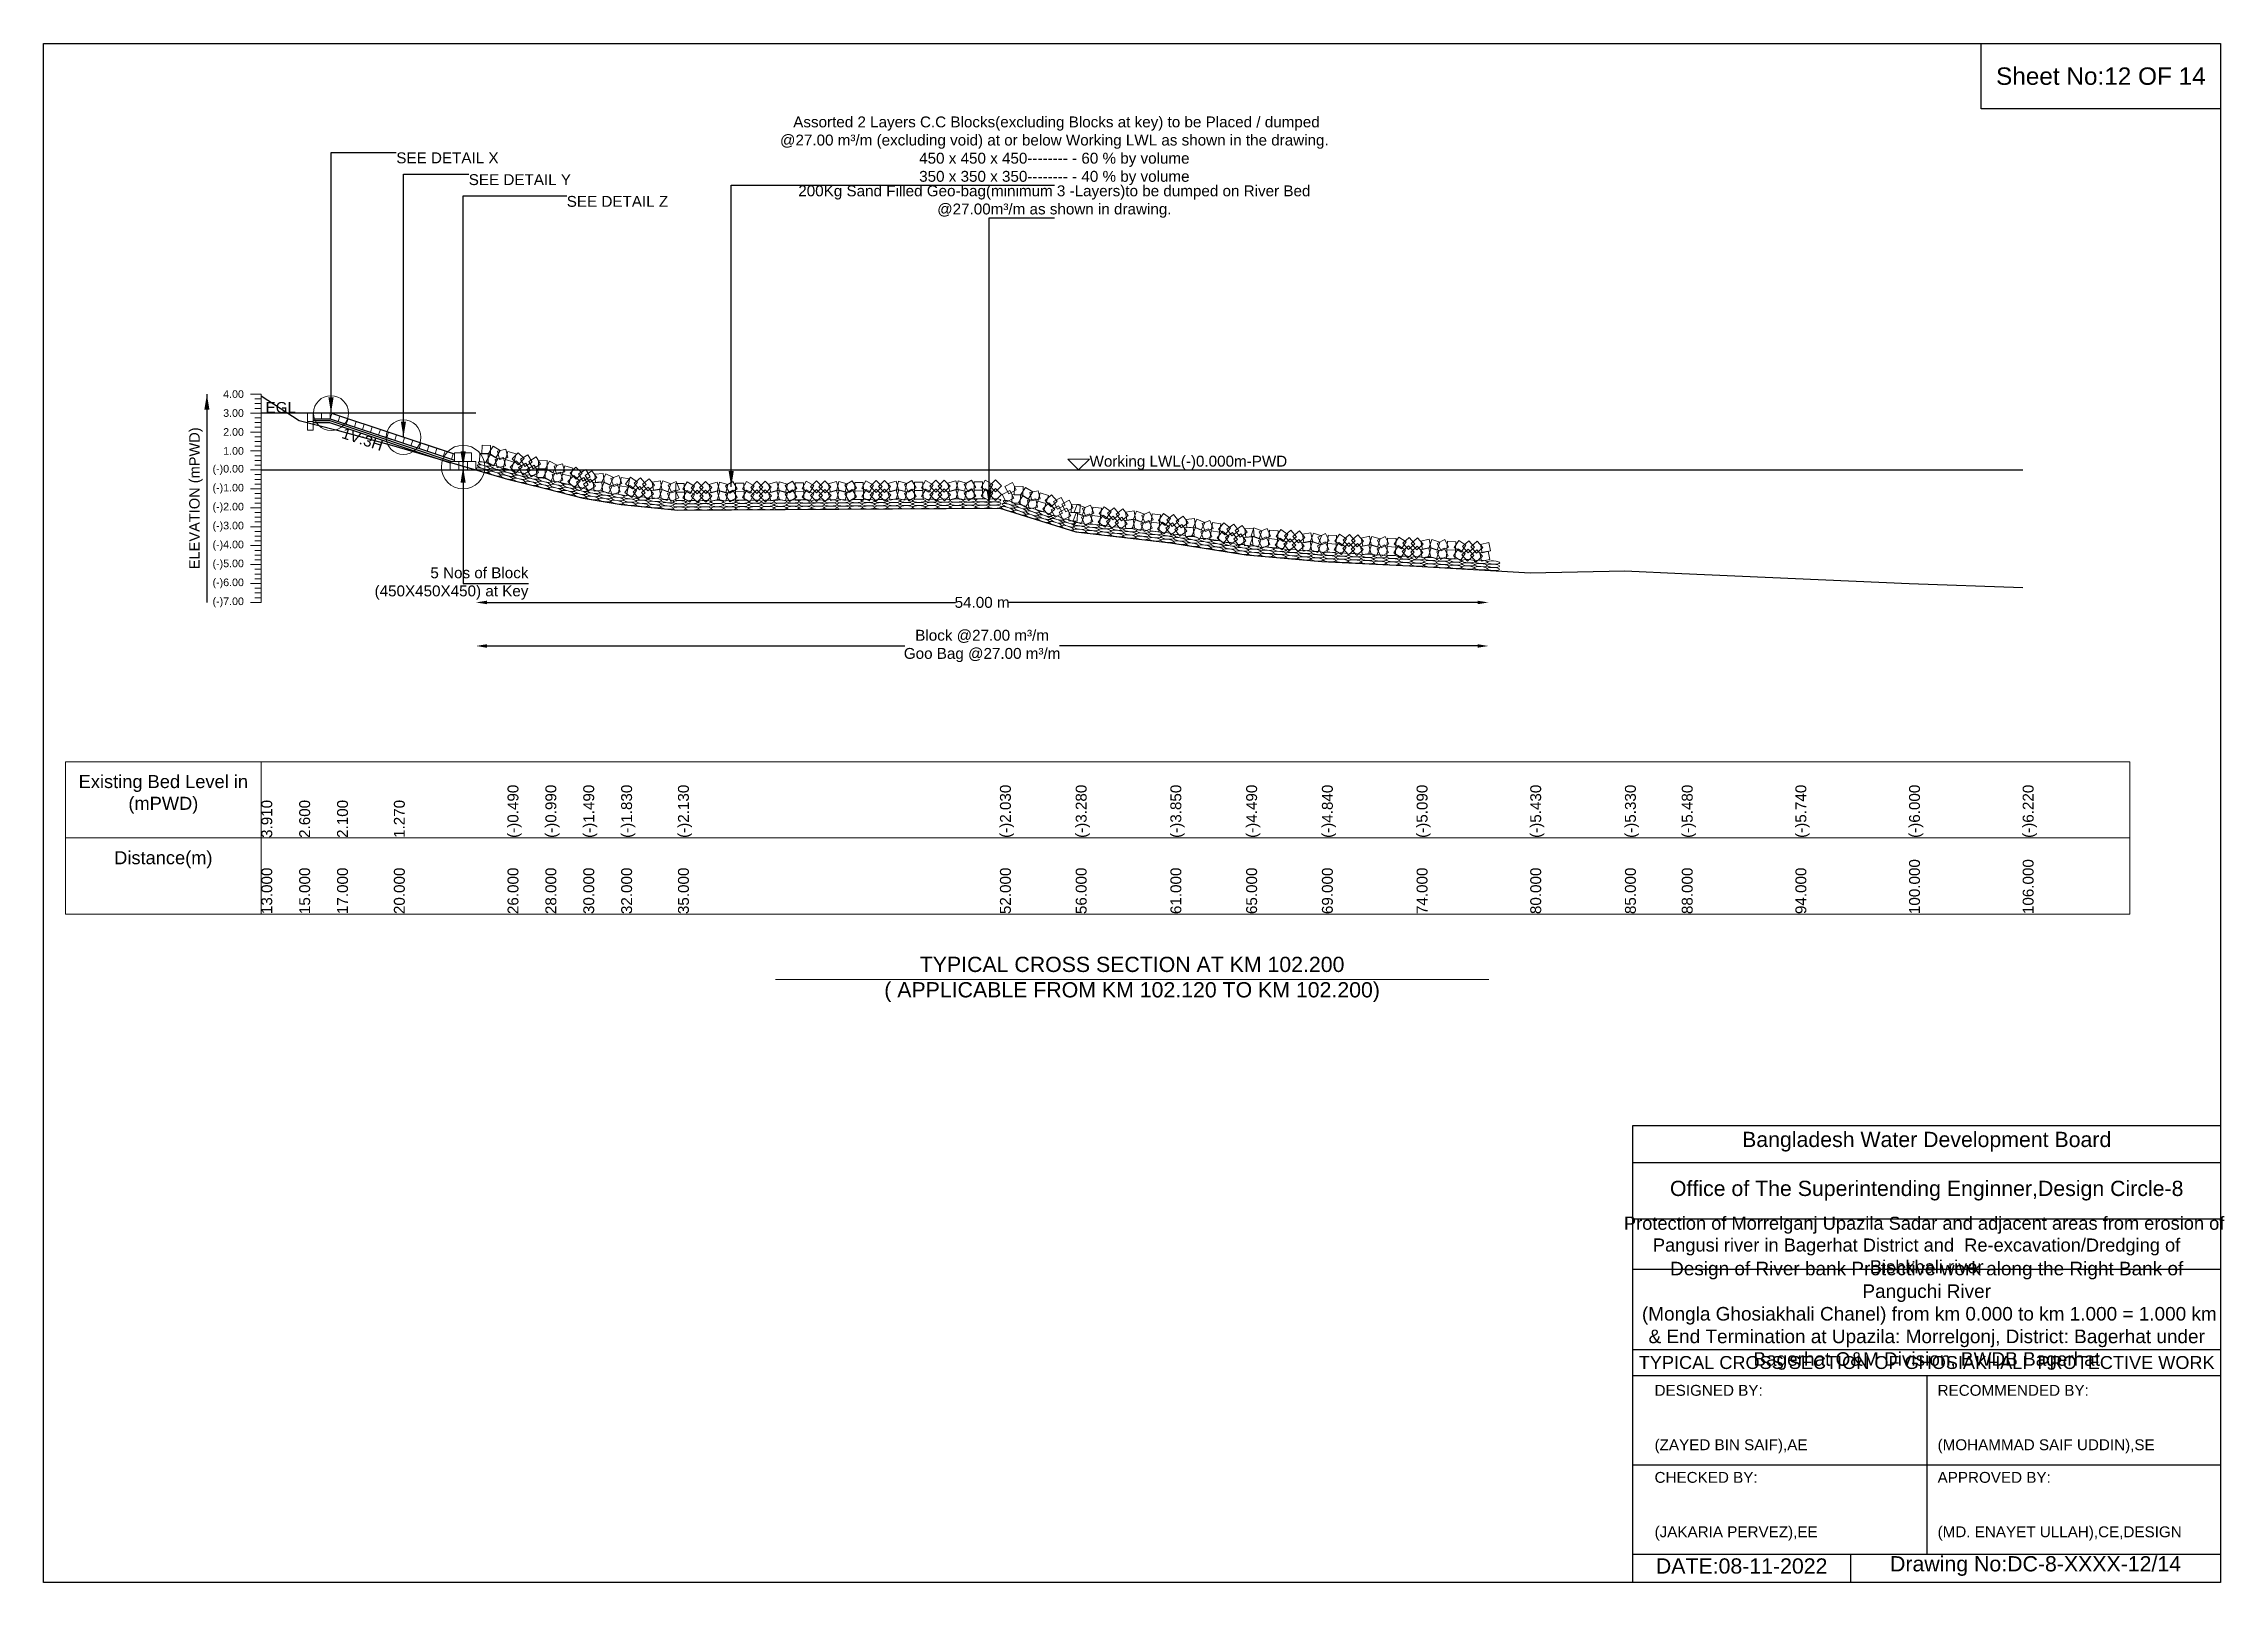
# Model space of a CAD drawing. Header units: inches. Extents: x 89000 to 305017, y -7071 to 0.
# Drawn here: x 265000 to 275017, y -7071 to 0 of the extents above; entities that cross this region are included whole.
import ezdxf

# ---------------------------------------------------------------- set-up
doc = ezdxf.new("R2010")
doc.units = ezdxf.units.IN
doc.header["$LTSCALE"] = 7
doc.header["$MEASUREMENT"] = 0
for name, color, linetype, lineweight in [('Cross section Data Border', 7, 'Continuous', 9), ('Cross Section Labels', 7, 'Continuous', 9), ('Existing_Bed_Level for Xsection', 7, 'Continuous', 25), ('Long Section Labels', 7, 'Continuous', 9)]:
    doc.layers.add(name, color=color, linetype=linetype, lineweight=lineweight)
doc.styles.get("Standard").update_dxf_attribs({"font": 'arial.ttf'})
doc.dimstyles.new('Appron Lebeling Style', dxfattribs={"dimtxt": 50, "dimasz": 50, "dimexe": 0.18, "dimexo": 0.0625, "dimgap": 0.09, "dimtad": 0, "dimtih": 1, "dimtoh": 1, "dimdec": 4, "dimzin": 0, "dimdsep": 46, "dimtxsty": 'Standard', "dimcen": 0.09, "dimse1": 1, "dimse2": 1, "dimadec": 0, "dimazin": 0, "dimtfac": 1, "dimtdec": 4, "dimtofl": 0, "dimtmove": 0, "dimatfit": 3, "dimfxl": 1, "dimtolj": 1, "dimtzin": 0, "dimarcsym": 0})
doc.dimstyles.get("Standard").update_dxf_attribs({"dimtxt": 0.18, "dimasz": 0.18, "dimexe": 0.18, "dimexo": 0.0625, "dimgap": 0.09, "dimtad": 0, "dimtih": 1, "dimtoh": 1, "dimdec": 4, "dimzin": 0, "dimdsep": 46, "dimtxsty": 'Standard', "dimcen": 0.09, "dimadec": 0, "dimazin": 0, "dimtfac": 1, "dimtdec": 4, "dimtofl": 0, "dimtmove": 0, "dimatfit": 3, "dimfxl": 1, "dimtolj": 1, "dimtzin": 0, "dimarcsym": 0})

msp = doc.modelspace()

# ---------------------------------------------------------------- texts
at = {"attachment_point": 5}
for s, insert, char_height in [('Sheet No:12 OF 14', (274450, -150), 80), ('Bangladesh Water Development Board', (273650, -5046), 70), ('Office of The Superintending Enginner,Design Circle-8', (273650, -5271), 70)]:
    msp.add_mtext(s, dxfattribs=dict(at, insert=insert, char_height=char_height))
for s, insert, char_height, width, attachment_point in [('Protection of Morrelganj Upazila Sadar and adjacent areas from erosion of  Pangusi river in Bagerhat District and  Re-excavation/Dredging of     Bishkhali river', (273650, -5521), 60, 2800, 5), ('Design of River bank Protective work along the Right Bank of Panguchi River^J (Mongla Ghosiakhali Chanel) from km 0.000 to km 1.000 = 1.000 km & End Termination at Upazila: Morrelgonj, District: Bagerhat under Bagerhat O&M Division, BWDB Bagerhat', (273650, -5846), 62.34004938, 2700, 5), ('TYPICAL CROSS SECTION OF GHOSIAKHALI  PROTECTIVE WORK', (273650, -6061), 59.5765532, 2800, 5), ('DESIGNED BY:^J^J^J(ZAYED BIN SAIF),AE', (272400, -6321), 50, 1400, 4), ('RECOMMENDED BY:^J^J^J(MOHAMMAD SAIF UDDIN),SE', (273700, -6321), 50, 1400, 4), ('CHECKED BY:^J^J^J(JAKARIA PERVEZ),EE', (272400, -6721), 50, 1400, 4), ('APPROVED BY:^J^J^J(MD. ENAYET ULLAH),CE,DESIGN', (273700, -6721), 50, 1400, 4), ('DATE:08-11-2022', (272800, -6996), 70, 1400, 5), ('Drawing No:DC-8-XXXX-12/14', (274150, -6996), 70, 2200, 5)]:
    msp.add_mtext(s, dxfattribs=dict(insert=insert, char_height=char_height, width=width, attachment_point=attachment_point))
at = {"layer": 'Cross section Data Border', "char_height": 60, "width": 800, "attachment_point": 5}
for s, insert in [('Existing Bed Level in (mPWD)', (265550, -3450)), ('Distance(m)', (265550, -3750))]:
    msp.add_mtext(s, dxfattribs=dict(at, insert=insert))
at = {"layer": 'Cross Section Labels'}
for s, insert, char_height, attachment_point in [(' Assorted 2 Layers C.C Blocks(excluding Blocks at key) to be Placed / dumped^J@27.00 m³/m (excluding void) at or below Working LWL as shown in the drawing.^J450 x 450 x 450-------- - 60 % by volume^J350 x 350 x 350-------- - 40 % by volume', (269642.88244, -650), 50, 8), ('SEE DETAIL X', (266620.12045, -500), 50, 1), ('SEE DETAIL Y', (266952.89545, -600), 50, 1), ('SEE DETAIL Z', (267403.12045, -700), 50, 1), ('200Kg Sand Filled Geo-bag(minimum 3 -Layers)to be dumped on River Bed^J@27.00m³/m as shown in drawing.', (269642.88244, -800), 50, 8), ('EGL', (266159.28501, -1697.86), 50, 9), ('Working LWL(-)0.000m-PWD', (269804.47045, -1958.86), 50, 7), ('5 Nos of Block ^J(450X450X450) at Key', (267226.94545, -2480.86), 50, 6), ('TYPICAL CROSS SECTION AT KM 102.200^J( APPLICABLE FROM KM 102.120 TO KM 102.200)', (270000, -4300), 70, 5)]:
    msp.add_mtext(s, dxfattribs=dict(at, insert=insert, char_height=char_height, attachment_point=attachment_point))
at = {"layer": 'Cross Section Labels', "insert": (266472.75205, -1794.59022), "char_height": 50, "attachment_point": 2, "rotation": 341.565051177}
msp.add_mtext('1V:3H', dxfattribs=at)
at = {"layer": 'Long Section Labels', "char_height": 35, "attachment_point": 6}
for s, insert in [('4.00', (265920, -1610.86)), ('3.00', (265920, -1697.86)), ('2.00', (265920, -1784.86)), ('1.00', (265920, -1871.86)), ('(-)0.00', (265920, -1958.86)), ('(-)1.00', (265920, -2045.86)), ('(-)2.00', (265920, -2132.86)), ('(-)3.00', (265920, -2219.86)), ('(-)4.00', (265920, -2306.86)), ('(-)5.00', (265920, -2393.86)), ('(-)6.00', (265920, -2480.86)), ('(-)7.00', (265920, -2567.86))]:
    msp.add_mtext(s, dxfattribs=dict(at, insert=insert))
at = {"layer": 'Long Section Labels', "rotation": 90}
for s, insert, char_height, attachment_point in [('ELEVATION (mPWD)', (265700, -2089.36), 48, 5), ('3.910', (266000, -3650), 50, 1), ('2.600', (266174, -3650), 50, 1), ('2.100', (266348, -3650), 50, 1), ('1.270', (266609, -3650), 50, 1), ('(-)0.490', (267131, -3650), 50, 1), ('(-)0.990', (267305, -3650), 50, 1), ('(-)1.490', (267479, -3650), 50, 1), ('(-)1.830', (267653, -3650), 50, 1), ('(-)2.130', (267914, -3650), 50, 1), ('(-)2.030', (269393, -3650), 50, 1), ('(-)3.280', (269741, -3650), 50, 1), ('(-)3.850', (270176, -3650), 50, 1), ('(-)4.490', (270524, -3650), 50, 1), ('(-)4.840', (270872, -3650), 50, 1), ('(-)5.090', (271307, -3650), 50, 1), ('(-)5.430', (271829, -3650), 50, 1), ('(-)5.330', (272264, -3650), 50, 1), ('(-)5.480', (272525, -3650), 50, 1), ('(-)5.740', (273047, -3650), 50, 1), ('(-)6.000', (273569, -3650), 50, 1), ('(-)6.220', (274091, -3650), 50, 1), ('13.000', (266000, -4000), 50, 1), ('15.000', (266174, -4000), 50, 1), ('17.000', (266348, -4000), 50, 1), ('20.000', (266609, -4000), 50, 1), ('26.000', (267131, -4000), 50, 1), ('28.000', (267305, -4000), 50, 1), ('30.000', (267479, -4000), 50, 1), ('32.000', (267653, -4000), 50, 1), ('35.000', (267914, -4000), 50, 1), ('52.000', (269393, -4000), 50, 1), ('56.000', (269741, -4000), 50, 1), ('61.000', (270176, -4000), 50, 1), ('65.000', (270524, -4000), 50, 1), ('69.000', (270872, -4000), 50, 1), ('74.000', (271307, -4000), 50, 1), ('80.000', (271829, -4000), 50, 1), ('85.000', (272264, -4000), 50, 1), ('88.000', (272525, -4000), 50, 1), ('94.000', (273047, -4000), 50, 1), ('100.000', (273569, -4000), 50, 1), ('106.000', (274091, -4000), 50, 1)]:
    msp.add_mtext(s, dxfattribs=dict(at, insert=insert, char_height=char_height, attachment_point=attachment_point))

# ---------------------------------------------------------------- blocks, each defined once
blk = doc.blocks.new('*D17')
at = {"layer": 'Cross Section Labels', "color": 0, "lineweight": -2, "transparency": 16777216}
for p, q in [((267036, -2568), (269189, -2568)), ((271587, -2568), (269434, -2568))]:
    blk.add_line(p, q, dxfattribs=at)
at = {"layer": 'Cross Section Labels', "color": 0, "transparency": 16777216}
for points in [[(267036, -2560), (267036, -2576), (266986, -2568)], [(271587, -2560), (271587, -2576), (271637, -2568)]]:
    blk.add_solid(points, dxfattribs=at)
at = {"layer": 'Defpoints', "color": 0, "transparency": 16777216}
for p in [(266986, -1959), (271637, -2420), (271637, -2568)]:
    blk.add_point(p, dxfattribs=at)
at = {"layer": 'Cross Section Labels', "color": 0, "transparency": 16777216, "insert": (269311, -2568), "char_height": 50, "attachment_point": 5}
blk.add_mtext('\\A1;54.00 m', dxfattribs=at)
blk = doc.blocks.new('*D18')
at = {"layer": 'Cross Section Labels', "color": 0, "lineweight": -2, "transparency": 16777216}
for p, q in [((267036, -2768), (268956, -2768)), ((271587, -2768), (269667, -2768))]:
    blk.add_line(p, q, dxfattribs=at)
at = {"layer": 'Cross Section Labels', "color": 0, "transparency": 16777216}
for points in [[(267036, -2760), (267036, -2776), (266986, -2768)], [(271587, -2760), (271587, -2776), (271637, -2768)]]:
    blk.add_solid(points, dxfattribs=at)
at = {"layer": 'Defpoints', "color": 0, "transparency": 16777216}
for p in [(266986, -1959), (271637, -2420), (271637, -2768)]:
    blk.add_point(p, dxfattribs=at)
at = {"layer": 'Cross Section Labels', "color": 0, "transparency": 16777216, "insert": (269311, -2768), "char_height": 50, "attachment_point": 5}
blk.add_mtext('\\A1;Block @27.00 m³/m ^JGoo Bag @27.00 m³/m ', dxfattribs=at)

# ---------------------------------------------------------------- dimensions: what is measured, and where the dimension line sits
at = {"layer": 'Cross Section Labels'}
for base, text, picture, middle in [((271636.77084, -2567.86), '54.00 m', '*D17', (269311.22065, -2567.86)), ((271636.77084, -2767.86), 'Block @27.00 m³/m ^JGoo Bag @27.00 m³/m ', '*D18', (269311.22065, -2767.86))]:
    dim = msp.add_linear_dim(base=base, p1=(266985.67045, -1958.86), p2=(271636.77084, -2420.37701), text=text, dimstyle='Appron Lebeling Style', dxfattribs=at)
    dim.commit()
    dim.dimension.update_dxf_attribs({"geometry": picture, "text_midpoint": middle})

# ---------------------------------------------------------------- linework, layer by layer
for points in [[(265000, 0), (275000, 0), (275000, -7071), (265000, -7071)], [(273900, 0), (275000, 0), (275000, -300), (273900, -300)]]:
    msp.add_lwpolyline(points, close=True)
for points in [[(272300, -7071), (272300, -4971), (275000, -4971)], [(272300, -5141), (275000, -5141)], [(272300, -5401), (275000, -5401)], [(272300, -5631), (275000, -5631)], [(272300, -6001), (275000, -6001)], [(272300, -6121), (275000, -6121)], [(273650, -6121), (273650, -6941)], [(272300, -6531), (275000, -6531)], [(272300, -6941), (275000, -6941)], [(273300, -6941), (273300, -7071)]]:
    msp.add_lwpolyline(points)
at = {"layer": 'Cross section Data Border'}
msp.add_lwpolyline([(265100, -3300), (274582.63439, -3300), (274582.63439, -4000), (265100, -4000)], close=True, dxfattribs=at)
for points in [[(266000, -3300), (266000, -4000)], [(265100, -3650), (274582.63439, -3650)]]:
    msp.add_lwpolyline(points, dxfattribs=at)
at = {"layer": 'Cross Section Labels'}
msp.add_lwpolyline([(269754.47045, -1958.86), (269804.47045, -1908.86), (269704.47045, -1908.86)], close=True, dxfattribs=at)
msp.add_lwpolyline([(268362, -4300), (270000, -4300), (271638, -4300)], dxfattribs=at)
for centre, radius in [((266320.12045, -1697.86), 80), ((266652.89545, -1808.785), 80), ((266926.94545, -1945.81), 100)]:
    msp.add_circle(centre, radius, dxfattribs=at)
at = {"layer": 'Existing_Bed_Level for Xsection'}
for points in [[(266000, -1618.69), (266174, -1732.66), (266348, -1776.16), (266609, -1848.37), (267131, -2001.49), (267305, -2044.99), (267479, -2088.49), (267653, -2118.07), (267914, -2144.17), (269393, -2135.47), (269741, -2244.22), (270176, -2293.81), (270524, -2349.49), (270872, -2379.94), (271307, -2401.69), (271829, -2431.27), (272264, -2422.57), (272525, -2435.62), (273047, -2458.24), (273569, -2480.86), (274091, -2500)], [(266985.67045, -1697.86), (266000, -1697.86)], [(266887.79545, -1887.085), (266324.13855, -1699.19937), (266320.12045, -1697.86), (266315.88501, -1697.86), (266237.58501, -1697.86)], [(266237.58501, -1723.96), (266315.88501, -1723.96), (266887.79545, -1914.59682)], [(266237.58501, -1732.66), (266314.47319, -1732.66), (266875.62319, -1919.71)], [(266237.58501, -1741.36), (266313.06138, -1741.36), (266868.22045, -1926.41303)], [(266000, -1958.86), (274091, -1958.86)]]:
    msp.add_lwpolyline(points, dxfattribs=at)
at = {"layer": 'Long Section Labels'}
for points in [[(266000, -1610.86), (265950, -1610.86)], [(266000, -1697.86), (265950, -1697.86)], [(266000, -1632.61), (265970, -1632.61)], [(266000, -1654.36), (265970, -1654.36)], [(266000, -1676.11), (265970, -1676.11)], [(266000, -2567.86), (266000, -2480.86), (266000, -2393.86), (266000, -2306.86), (266000, -2219.86), (266000, -2132.86), (266000, -2045.86), (266000, -1958.86), (266000, -1871.86), (266000, -1784.86), (266000, -1697.86), (266000, -1610.86)], [(266000, -1784.86), (265950, -1784.86)], [(266000, -1719.61), (265970, -1719.61)], [(266000, -1741.36), (265970, -1741.36)], [(266000, -1763.11), (265970, -1763.11)], [(266000, -1871.86), (265950, -1871.86)], [(266000, -1806.61), (265970, -1806.61)], [(266000, -1828.36), (265970, -1828.36)], [(266000, -1850.11), (265970, -1850.11)], [(266000, -1893.61), (265970, -1893.61)], [(266000, -1958.86), (265950, -1958.86)], [(266000, -1915.36), (265970, -1915.36)], [(266000, -1937.11), (265970, -1937.11)], [(266000, -1980.61), (265970, -1980.61)], [(266000, -2002.36), (265970, -2002.36)], [(266000, -2045.86), (265950, -2045.86)], [(266000, -2024.11), (265970, -2024.11)], [(266000, -2067.61), (265970, -2067.61)], [(266000, -2089.36), (265970, -2089.36)], [(266000, -2132.86), (265950, -2132.86)], [(266000, -2111.11), (265970, -2111.11)], [(266000, -2154.61), (265970, -2154.61)], [(266000, -2176.36), (265970, -2176.36)], [(266000, -2198.11), (265970, -2198.11)], [(266000, -2219.86), (265950, -2219.86)], [(266000, -2241.61), (265970, -2241.61)], [(266000, -2263.36), (265970, -2263.36)], [(266000, -2285.11), (265970, -2285.11)], [(266000, -2306.86), (265950, -2306.86)], [(266000, -2393.86), (265950, -2393.86)], [(266000, -2328.61), (265970, -2328.61)], [(266000, -2350.36), (265970, -2350.36)], [(266000, -2372.11), (265970, -2372.11)], [(266000, -2480.86), (265950, -2480.86)], [(266000, -2415.61), (265970, -2415.61)], [(266000, -2437.36), (265970, -2437.36)], [(266000, -2459.11), (265970, -2459.11)], [(266000, -2502.61), (265970, -2502.61)], [(266000, -2567.86), (265950, -2567.86)], [(266000, -2524.36), (265970, -2524.36)], [(266000, -2546.11), (265970, -2546.11)]]:
    msp.add_lwpolyline(points, dxfattribs=at)
for points in [[(266237.58501, -1697.86), (266211.48501, -1697.86), (266211.48501, -1737.01), (266237.58501, -1737.01)], [(266276.73501, -1697.86), (266237.58501, -1697.86), (266237.58501, -1723.96), (266276.73501, -1723.96)], [(266315.88501, -1697.86), (266276.73501, -1697.86), (266276.73501, -1723.96), (266315.88501, -1723.96)], [(266361.2795, -1711.57968), (266324.13855, -1699.19937), (266315.88501, -1723.96), (266353.02596, -1736.34032)], [(266237.58501, -1737.01), (266211.48501, -1737.01), (266211.48501, -1776.16), (266237.58501, -1776.16)], [(266398.42045, -1723.96), (266361.2795, -1711.57968), (266353.02596, -1736.34032), (266390.16691, -1748.72063)], [(266435.56141, -1736.34032), (266398.42045, -1723.96), (266390.16691, -1748.72063), (266427.30786, -1761.10095)], [(266472.70236, -1748.72063), (266435.56141, -1736.34032), (266427.30786, -1761.10095), (266464.44881, -1773.48127)], [(266509.84331, -1761.10095), (266472.70236, -1748.72063), (266464.44881, -1773.48127), (266501.58976, -1785.86159)], [(266546.98426, -1773.48127), (266509.84331, -1761.10095), (266501.58976, -1785.86159), (266538.73071, -1798.2419)], [(266584.12521, -1785.86159), (266546.98426, -1773.48127), (266538.73071, -1798.2419), (266575.87167, -1810.62222)], [(266621.26616, -1798.2419), (266584.12521, -1785.86159), (266575.87167, -1810.62222), (266613.01262, -1823.00254)], [(266658.40711, -1810.62222), (266621.26616, -1798.2419), (266613.01262, -1823.00254), (266650.15357, -1835.38285)], [(266695.54806, -1823.00254), (266658.40711, -1810.62222), (266650.15357, -1835.38285), (266687.29452, -1847.76317)], [(266732.68901, -1835.38285), (266695.54806, -1823.00254), (266687.29452, -1847.76317), (266724.43547, -1860.14349)], [(266769.82997, -1847.76317), (266732.68901, -1835.38285), (266724.43547, -1860.14349), (266761.57642, -1872.5238)], [(266806.97092, -1860.14349), (266769.82997, -1847.76317), (266761.57642, -1872.5238), (266798.71737, -1884.90412)], [(266844.11187, -1872.5238), (266806.97092, -1860.14349), (266798.71737, -1884.90412), (266835.85832, -1897.28444)], [(266881.25282, -1884.90412), (266844.11187, -1872.5238), (266835.85832, -1897.28444), (266872.99927, -1909.66476)], [(266926.94545, -1880.56), (266887.79545, -1880.56), (266887.79545, -1919.71), (266926.94545, -1919.71)], [(266966.09545, -1880.56), (266926.94545, -1880.56), (266926.94545, -1919.71), (266966.09545, -1919.71)], [(267042.47915, -1883.89717), (267003.3398, -1882.9839), (267002.42654, -1922.12325), (267041.56589, -1923.03651)], [(267053.49884, -1846.33004), (267014.35949, -1845.41678), (267013.44623, -1884.55612), (267052.58558, -1885.46939)], [(267086.9224, -1907.50146), (267053.49154, -1887.12747), (267033.11754, -1920.55833), (267066.5484, -1940.93233)], [(267097.94209, -1869.93434), (267064.51123, -1849.56034), (267044.13723, -1882.9912), (267077.56809, -1903.3652)], [(267112.0031, -1901.41613), (267073.95364, -1910.63358), (267083.17109, -1948.68304), (267121.22055, -1939.46559)], [(267123.02279, -1863.84901), (267084.97333, -1873.06646), (267094.19078, -1911.11591), (267132.24024, -1901.89846)], [(267170.46732, -1885.22843), (267132.90019, -1874.20874), (267121.8805, -1911.77587), (267159.44763, -1922.79556)], [(267207.66716, -1906.98694), (267179.50593, -1879.79011), (267152.3091, -1907.95134), (267180.47033, -1935.14817)], [(267224.69407, -1890.11041), (267191.11521, -1910.23955), (267211.24435, -1943.81841), (267244.82321, -1923.68927)], [(267282.80964, -1933.16315), (267262.65376, -1899.60033), (267229.09094, -1919.7562), (267249.24681, -1953.31903)], [(266907.37045, -1919.71), (266868.22045, -1919.71), (266868.22045, -1958.86), (266907.37045, -1958.86)], [(266946.52045, -1919.71), (266907.37045, -1919.71), (266907.37045, -1958.86), (266946.52045, -1958.86)], [(266985.67045, -1919.71), (266946.52045, -1919.71), (266946.52045, -1958.86), (266985.67045, -1958.86)], [(267159.44763, -1922.79556), (267121.8805, -1911.77587), (267110.86081, -1949.34299), (267148.42794, -1960.36269)], [(267198.17189, -1944.96801), (267170.01066, -1917.77119), (267142.81383, -1945.93242), (267170.97506, -1973.12925)], [(267215.1988, -1928.09148), (267181.61994, -1948.22062), (267201.74908, -1981.79949), (267235.32794, -1961.67035)], [(267273.31437, -1971.14423), (267253.15849, -1937.58141), (267219.59567, -1957.73728), (267239.75154, -1991.30011)], [(267303.67508, -1954.03069), (267264.53076, -1954.69704), (267265.19711, -1993.84137), (267304.34144, -1993.17501)], [(267313.17035, -1916.04961), (267274.02602, -1916.71596), (267274.69238, -1955.86029), (267313.83671, -1955.19394)], [(267349.03435, -1975.82294), (267314.80882, -1956.81412), (267295.8, -1991.03965), (267330.02553, -2010.04847)], [(267358.52962, -1937.84186), (267324.30409, -1918.83304), (267305.29527, -1953.05858), (267339.5208, -1972.0674)], [(267373.84915, -1968.73081), (267336.2025, -1979.47567), (267346.94735, -2017.12232), (267384.59401, -2006.37747)], [(267383.34442, -1930.74973), (267345.69777, -1941.49459), (267356.44262, -1979.14124), (267394.08928, -1968.39639)], [(267422.11751, -1988.17893), (267384.13643, -1978.68366), (267374.64116, -2016.66474), (267412.62224, -2026.16001)], [(267431.61278, -1950.19785), (267393.6317, -1940.70258), (267384.13643, -1978.68366), (267422.11751, -1988.17893)], [(267464.03944, -2011.4349), (267435.87821, -1984.23808), (267408.68138, -2012.39931), (267436.84262, -2039.59614)], [(267473.53471, -1973.45382), (267445.37348, -1946.257), (267418.17665, -1974.41823), (267446.33789, -2001.61506)], [(267481.06635, -1994.55837), (267447.48749, -2014.68751), (267467.61663, -2048.26638), (267501.19549, -2028.13724)], [(267490.56162, -1956.57729), (267456.98276, -1976.70643), (267477.1119, -2010.2853), (267510.69076, -1990.15616)], [(267535.11257, -2033.15553), (267512.44777, -2001.23329), (267480.52553, -2023.8981), (267503.19033, -2055.82033)], [(267541.67393, -1994.55928), (267519.00913, -1962.63704), (267487.08689, -1985.30184), (267509.7517, -2017.22408)], [(267570.63623, -1975.17289), (267531.65763, -1978.83236), (267535.31711, -2017.81096), (267574.2957, -2014.15148)], [(267617.52993, -1993.43065), (267581.95029, -1977.09628), (267565.61592, -2012.67592), (267601.19556, -2029.01029)], [(267641.72935, -1984.46065), (267605.01518, -1998.05449), (267618.60902, -2034.76865), (267655.32319, -2021.17481)], [(267691.34425, -2000.15857), (267652.74799, -1993.5972), (267646.18663, -2032.19346), (267684.78288, -2038.75482)], [(267728.00463, -2014.7445), (267696.20211, -1991.91202), (267673.36963, -2023.71454), (267705.17216, -2046.54702)], [(267742.40839, -1995.58035), (267712.09809, -2020.35954), (267736.87729, -2050.66984), (267767.18758, -2025.89064)], [(267806.14548, -2029.76428), (267781.34216, -1999.47372), (267751.05161, -2024.27705), (267775.85493, -2054.5676)], [(267564.07486, -2013.76914), (267525.09627, -2017.42862), (267528.75575, -2056.40721), (267567.73434, -2052.74774)], [(267610.96857, -2032.02691), (267575.38893, -2015.69253), (267559.05456, -2051.27217), (267594.63419, -2067.60655)], [(267635.16798, -2023.0569), (267598.45382, -2036.65074), (267612.04765, -2073.36491), (267648.76182, -2059.77107)], [(267684.78288, -2038.75482), (267646.18663, -2032.19346), (267639.62526, -2070.78972), (267678.22152, -2077.35108)], [(267724.10906, -2053.7002), (267692.30654, -2030.86773), (267669.47406, -2062.67025), (267701.27659, -2085.50273)], [(267738.51282, -2034.53605), (267708.20252, -2059.31525), (267732.98172, -2089.62554), (267763.29201, -2064.84635)], [(267802.24991, -2068.71998), (267777.44659, -2038.42943), (267747.15604, -2063.23275), (267771.95936, -2093.52331)], [(267829.81263, -2047.39059), (267791.17733, -2053.71799), (267797.50473, -2092.35329), (267836.14003, -2086.02589)], [(267833.7082, -2008.43488), (267795.0729, -2014.76228), (267801.4003, -2053.39758), (267840.0356, -2047.07018)], [(267877.84936, -2062.38519), (267841.23207, -2048.53253), (267827.37941, -2085.14983), (267863.99671, -2099.00249)], [(267881.74493, -2023.42948), (267845.12764, -2009.57683), (267831.27498, -2046.19412), (267867.89228, -2060.04678)], [(267901.37571, -2051.77464), (267865.68166, -2067.85746), (267881.76448, -2103.55152), (267917.45853, -2087.4687)], [(267905.27128, -2012.81894), (267869.57723, -2028.90176), (267885.66005, -2064.59581), (267921.3541, -2048.51299)], [(267943.06663, -2021.3269), (267903.91731, -2021.55719), (267904.1476, -2060.70651), (267943.29692, -2060.47622)], [(267943.29692, -2060.47622), (267904.1476, -2060.70651), (267904.37789, -2099.85583), (267943.52721, -2099.62554)], [(267989.44939, -2033.44831), (267955.41834, -2014.09346), (267936.06349, -2048.12451), (267970.09454, -2067.47936)], [(267989.67968, -2072.59764), (267955.64863, -2053.24279), (267936.29378, -2087.27384), (267970.32483, -2106.62869)], [(268001.75394, -2012.87331), (267974.22295, -2040.70794), (268002.05758, -2068.23894), (268029.58857, -2040.40431)], [(268001.98423, -2052.02263), (267974.45324, -2079.85726), (268002.28787, -2107.38826), (268029.81886, -2079.55363)], [(268068.73777, -2040.15197), (268040.88122, -2012.64315), (268013.3724, -2040.4997), (268041.22895, -2068.00852)], [(268068.96806, -2079.30129), (268041.11151, -2051.79247), (268013.60269, -2079.64902), (268041.45924, -2107.15784)], [(268093.89993, -2016.03741), (268056.14627, -2026.40002), (268066.50888, -2064.15368), (268104.26254, -2053.79107)], [(268094.13022, -2055.18673), (268056.37656, -2065.54934), (268066.73917, -2103.303), (268104.49283, -2092.94039)], [(268143.24908, -2025.88765), (268105.37612, -2015.9699), (268095.45838, -2053.84286), (268133.33133, -2063.7606)], [(268143.47937, -2065.03697), (268105.60641, -2055.11923), (268095.68867, -2092.99218), (268133.56162, -2102.90993)], [(268165.52662, -2012.85753), (268131.72562, -2032.6114), (268151.47948, -2066.41239), (268185.28048, -2046.65853)], [(268165.75691, -2052.00686), (268131.95591, -2071.76072), (268151.70977, -2105.56172), (268185.51077, -2085.80785)], [(268217.11189, -2019.71487), (268177.96257, -2019.94516), (268178.19286, -2059.09448), (268217.34218, -2058.86419)], [(268217.34218, -2058.86419), (268178.19286, -2059.09448), (268178.42315, -2098.2438), (268217.57247, -2098.01351)], [(268263.49465, -2031.83628), (268229.4636, -2012.48143), (268210.10875, -2046.51248), (268244.1398, -2065.86733)], [(268263.72494, -2070.98561), (268229.69389, -2051.63076), (268210.33904, -2085.6618), (268244.37009, -2105.01666)], [(268275.7992, -2011.26128), (268248.26821, -2039.09591), (268276.10284, -2066.62691), (268303.63383, -2038.79228)], [(268276.02949, -2050.4106), (268248.4985, -2078.24523), (268276.33313, -2105.77623), (268303.86412, -2077.9416)], [(268342.78303, -2038.53994), (268314.92648, -2011.03112), (268287.41766, -2038.88766), (268315.2742, -2066.39649)], [(268343.01332, -2077.68926), (268315.15677, -2050.18044), (268287.64795, -2078.03699), (268315.50449, -2105.54581)], [(268367.94519, -2014.42538), (268330.19153, -2024.78799), (268340.55414, -2062.54165), (268378.3078, -2052.17904)], [(268368.17548, -2053.5747), (268330.42182, -2063.93731), (268340.78443, -2101.69097), (268378.53809, -2091.32836)], [(268417.29434, -2024.27562), (268379.42138, -2014.35787), (268369.50364, -2052.23083), (268407.37659, -2062.14857)], [(268417.52463, -2063.42494), (268379.65167, -2053.50719), (268369.73393, -2091.38015), (268407.60688, -2101.2979)], [(268439.57188, -2011.2455), (268405.77088, -2030.99937), (268425.52474, -2064.80036), (268459.32574, -2045.0465)], [(268439.80217, -2050.39482), (268406.00117, -2070.14869), (268425.75503, -2103.94968), (268459.55603, -2084.19582)], [(268491.15715, -2018.10284), (268452.00783, -2018.33313), (268452.23812, -2057.48245), (268491.38744, -2057.25216)], [(268491.38744, -2057.25216), (268452.23812, -2057.48245), (268452.46841, -2096.63177), (268491.61773, -2096.40148)], [(268537.53991, -2030.22425), (268503.50886, -2010.8694), (268484.15401, -2044.90045), (268518.18505, -2064.2553)], [(268537.7702, -2069.37358), (268503.73915, -2050.01873), (268484.3843, -2084.04977), (268518.41534, -2103.40462)], [(268549.84446, -2009.64925), (268522.31346, -2037.48388), (268550.1481, -2065.01488), (268577.67909, -2037.18024)], [(268550.07475, -2048.79857), (268522.54375, -2076.6332), (268550.37839, -2104.1642), (268577.90938, -2076.32957)], [(268616.82829, -2036.92791), (268588.97174, -2009.41909), (268561.46292, -2037.27563), (268589.31946, -2064.78446)], [(268617.05858, -2076.07723), (268589.20203, -2048.56841), (268561.69321, -2076.42496), (268589.54975, -2103.93378)], [(268641.99045, -2012.81335), (268604.23679, -2023.17596), (268614.5994, -2060.92962), (268652.35306, -2050.56701)], [(268642.22074, -2051.96267), (268604.46708, -2062.32528), (268614.82969, -2100.07894), (268652.58335, -2089.71633)], [(268691.3396, -2022.66359), (268653.46664, -2012.74584), (268643.5489, -2050.6188), (268681.42185, -2060.53654)], [(268691.56989, -2061.81291), (268653.69693, -2051.89516), (268643.77919, -2089.76812), (268681.65214, -2099.68586)], [(268713.61714, -2009.63347), (268679.81614, -2029.38733), (268699.57, -2063.18833), (268733.371, -2043.43447)], [(268713.84743, -2048.78279), (268680.04643, -2068.53666), (268699.80029, -2102.33765), (268733.60129, -2082.58379)], [(268765.20241, -2016.4908), (268726.05309, -2016.72109), (268726.28338, -2055.87042), (268765.4327, -2055.64013)], [(268765.4327, -2055.64013), (268726.28338, -2055.87042), (268726.51367, -2095.01974), (268765.66299, -2094.78945)], [(268811.58516, -2028.61222), (268777.55412, -2009.25737), (268758.19926, -2043.28842), (268792.23031, -2062.64327)], [(268811.81545, -2067.76154), (268777.78441, -2048.40669), (268758.42955, -2082.43774), (268792.4606, -2101.79259)], [(268823.88972, -2008.03722), (268796.35872, -2035.87185), (268824.19335, -2063.40285), (268851.72435, -2035.56821)], [(268824.12001, -2047.18654), (268796.58901, -2075.02117), (268824.42364, -2102.55217), (268851.95464, -2074.71754)], [(268890.87354, -2035.31588), (268863.017, -2007.80706), (268835.50818, -2035.6636), (268863.36472, -2063.17243)], [(268891.10383, -2074.4652), (268863.24729, -2046.95638), (268835.73847, -2074.81293), (268863.59501, -2102.32175)], [(268916.03571, -2011.20132), (268878.28205, -2021.56392), (268888.64466, -2059.31758), (268926.39832, -2048.95498)], [(268916.266, -2050.35064), (268878.51234, -2060.71325), (268888.87495, -2098.46691), (268926.62861, -2088.1043)], [(268965.38486, -2021.05155), (268927.5119, -2011.13381), (268917.59415, -2049.00677), (268955.46711, -2058.92451)], [(268965.61515, -2060.20088), (268927.74219, -2050.28313), (268917.82444, -2088.15609), (268955.6974, -2098.07383)], [(268987.66239, -2008.02144), (268953.8614, -2027.7753), (268973.61526, -2061.5763), (269007.41626, -2041.82244)], [(268987.89269, -2047.17076), (268954.09169, -2066.92463), (268973.84555, -2100.72562), (269007.64655, -2080.97176)], [(269039.24767, -2014.87877), (269000.09834, -2015.10906), (269000.32863, -2054.25839), (269039.47796, -2054.0281)], [(269039.47796, -2054.0281), (269000.32863, -2054.25839), (269000.55892, -2093.40771), (269039.70825, -2093.17742)], [(269085.63042, -2027.00019), (269051.59937, -2007.64534), (269032.24452, -2041.67639), (269066.27557, -2061.03124)], [(269085.86071, -2066.14951), (269051.82966, -2046.79466), (269032.47481, -2080.82571), (269066.50586, -2100.18056)], [(269097.93498, -2006.42519), (269070.40398, -2034.25982), (269098.23861, -2061.79081), (269125.76961, -2033.95618)], [(269098.16527, -2045.57451), (269070.63427, -2073.40914), (269098.4689, -2100.94014), (269125.9999, -2073.10551)], [(269164.9188, -2033.70385), (269137.06226, -2006.19503), (269109.55343, -2034.05157), (269137.40998, -2061.56039)], [(269165.14909, -2072.85317), (269137.29255, -2045.34435), (269109.78372, -2073.20089), (269137.64027, -2100.70972)], [(269190.08097, -2009.58929), (269152.32731, -2019.95189), (269162.68991, -2057.70555), (269200.44358, -2047.34295)], [(269190.31126, -2048.73861), (269152.5576, -2059.10122), (269162.9202, -2096.85488), (269200.67387, -2086.49227)], [(269239.43011, -2019.43952), (269201.55716, -2009.52178), (269191.63941, -2047.39474), (269229.51237, -2057.31248)], [(269239.6604, -2058.58885), (269201.78745, -2048.6711), (269191.8697, -2086.54406), (269229.74266, -2096.4618)], [(269261.70765, -2006.40941), (269227.90666, -2026.16327), (269247.66052, -2059.96427), (269281.46152, -2040.21041)], [(269261.93794, -2045.55873), (269228.13695, -2065.31259), (269247.89081, -2099.11359), (269281.69181, -2079.35973)], [(269313.29293, -2013.26674), (269274.1436, -2013.49703), (269274.37389, -2052.64636), (269313.52322, -2052.41607)], [(269313.52322, -2052.41607), (269274.37389, -2052.64636), (269274.60418, -2091.79568), (269313.75351, -2091.56539)], [(269359.67568, -2025.38816), (269325.64463, -2006.03331), (269306.28978, -2040.06436), (269340.32083, -2059.41921)], [(269359.90597, -2064.53748), (269325.87492, -2045.18263), (269306.52007, -2079.21368), (269340.55112, -2098.56853)], [(269371.98024, -2004.81315), (269344.44924, -2032.64779), (269372.28387, -2060.17878), (269399.81487, -2032.34415)], [(269372.21053, -2043.96248), (269344.67953, -2071.79711), (269372.51416, -2099.32811), (269400.04516, -2071.49347)], [(269456.52792, -2088.31633), (269438.34823, -2053.64326), (269403.67517, -2071.82294), (269421.85485, -2106.49601)], [(269468.20538, -2050.94844), (269450.0257, -2016.27537), (269415.35263, -2034.45505), (269433.53231, -2069.12812)], [(269487.82817, -2072.98856), (269448.71089, -2071.38836), (269447.11069, -2110.50565), (269486.22798, -2112.10584)], [(269499.50564, -2035.62067), (269460.38835, -2034.02047), (269458.78816, -2073.13775), (269497.90544, -2074.73795)], [(269531.85021, -2097.3694), (269498.78216, -2076.41168), (269477.82443, -2109.47974), (269510.89249, -2130.43746)], [(269543.52768, -2060.00151), (269510.45962, -2039.04379), (269489.5019, -2072.11184), (269522.56996, -2093.06957)], [(269557.03387, -2091.72529), (269518.82847, -2100.27338), (269527.37656, -2138.47878), (269565.58196, -2129.93069)], [(269568.71134, -2054.3574), (269530.50594, -2062.90549), (269539.05402, -2101.11089), (269577.25943, -2092.5628)], [(269604.09578, -2113.93429), (269566.72789, -2102.25682), (269555.05043, -2139.62471), (269592.41832, -2151.30218)], [(269615.77325, -2076.5664), (269578.40536, -2064.88893), (269566.72789, -2102.25682), (269604.09578, -2113.93429)], [(269656.27901, -2102.20957), (269629.73896, -2073.42853), (269600.95792, -2099.96858), (269627.49797, -2128.74962)], [(269674.25409, -2086.34674), (269639.56655, -2104.49881), (269657.71862, -2139.18634), (269692.40615, -2121.03428)], [(269729.78062, -2132.6907), (269711.60094, -2098.01763), (269676.92787, -2116.19731), (269695.10755, -2150.87038)], [(269644.60154, -2139.57746), (269618.06149, -2110.79642), (269589.28045, -2137.33647), (269615.8205, -2166.11751)], [(269662.57662, -2123.71463), (269627.88909, -2141.8667), (269646.04115, -2176.55423), (269680.72869, -2158.40217)], [(269718.10315, -2170.05859), (269699.92347, -2135.38552), (269665.2504, -2153.5652), (269683.43008, -2188.23827)], [(269749.40341, -2154.73082), (269710.28613, -2153.13062), (269708.68593, -2192.24791), (269747.80321, -2193.8481)], [(269761.08088, -2117.36293), (269721.96359, -2115.76273), (269720.3634, -2154.88002), (269759.48068, -2156.48021)], [(269780.23187, -2170.40683), (269743.80982, -2156.04869), (269729.45167, -2192.47074), (269765.87373, -2206.82889)], [(269784.66625, -2131.50878), (269748.2442, -2117.15063), (269733.88605, -2153.57269), (269770.30811, -2167.93083)], [(269803.90283, -2160.12293), (269767.98959, -2175.71017), (269783.57683, -2211.62341), (269819.49007, -2196.03616)], [(269808.3372, -2121.22487), (269772.42397, -2136.81212), (269788.01121, -2172.72535), (269823.92445, -2157.13811)], [(269854.3041, -2173.07571), (269815.40605, -2168.64133), (269810.97167, -2207.53938), (269849.86972, -2211.97376)], [(269858.73848, -2134.17765), (269819.84043, -2129.74327), (269815.40605, -2168.64133), (269854.3041, -2173.07571)], [(269898.9129, -2190.63543), (269867.42945, -2167.36496), (269844.15898, -2198.84842), (269875.64244, -2222.11888)], [(269903.34728, -2151.73737), (269871.86383, -2128.46691), (269848.59336, -2159.95036), (269880.07682, -2183.22083)], [(269913.58053, -2171.67247), (269882.93017, -2196.02977), (269907.28747, -2226.68013), (269937.93783, -2202.32283)], [(269918.01491, -2132.77442), (269887.36455, -2157.13172), (269911.72185, -2187.78207), (269942.37221, -2163.42478)], [(269976.83838, -2206.73531), (269952.45668, -2176.10436), (269921.82573, -2200.48605), (269946.20743, -2231.11701)], [(269981.27276, -2167.83725), (269956.89106, -2137.2063), (269926.26011, -2161.588), (269950.64181, -2192.21895)], [(270004.69368, -2185.78945), (269965.9745, -2191.58149), (269971.76655, -2230.30067), (270010.48572, -2224.50863)], [(270009.12806, -2146.89139), (269970.40888, -2152.68344), (269976.20092, -2191.40261), (270014.9201, -2185.61057)], [(270052.51827, -2201.44748), (270016.09621, -2187.08934), (270001.73807, -2223.51139), (270038.16012, -2237.86954)], [(270056.95265, -2162.54943), (270020.53059, -2148.19128), (270006.17245, -2184.61334), (270042.5945, -2198.97148)], [(270076.18922, -2191.16358), (270040.27599, -2206.75082), (270055.86323, -2242.66405), (270091.77646, -2227.07681)], [(270080.6236, -2152.26552), (270044.71036, -2167.85276), (270060.29761, -2203.766), (270096.21084, -2188.17876)], [(270126.5905, -2204.11636), (270087.69244, -2199.68198), (270083.25806, -2238.58003), (270122.15612, -2243.01441)], [(270131.02488, -2165.2183), (270092.12682, -2160.78392), (270087.69244, -2199.68198), (270126.5905, -2204.11636)], [(270171.1993, -2221.67608), (270139.71584, -2198.40561), (270116.44538, -2229.88907), (270147.92883, -2253.15953)], [(270175.63368, -2182.77802), (270144.15022, -2159.50756), (270120.87976, -2190.99101), (270152.36321, -2214.26148)], [(270185.86692, -2202.71312), (270155.21656, -2227.07042), (270179.57386, -2257.72078), (270210.22422, -2233.36348)], [(270190.3013, -2163.81507), (270159.65094, -2188.17236), (270184.00824, -2218.82272), (270214.6586, -2194.46543)], [(270257.76441, -2202.47487), (270234.78993, -2170.77478), (270203.08984, -2193.74926), (270226.06432, -2225.44935)], [(270286.53661, -2182.80746), (270247.59549, -2186.8462), (270251.63424, -2225.78733), (270290.57536, -2221.74858)], [(270333.60583, -2200.60786), (270297.86887, -2184.62062), (270281.88163, -2220.35758), (270317.61859, -2236.34482)], [(270357.71678, -2191.4027), (270321.13668, -2205.3533), (270335.08728, -2241.93339), (270371.66738, -2227.9828)], [(270407.48214, -2206.61689), (270368.82384, -2200.43156), (270362.63852, -2239.08986), (270401.29682, -2245.27519)], [(270451.25302, -2226.17191), (270420.85184, -2201.50431), (270396.18424, -2231.90549), (270426.58542, -2256.5731)], [(270251.57908, -2241.13317), (270228.6046, -2209.43308), (270196.90451, -2232.40756), (270219.879, -2264.10765)], [(270280.35129, -2221.46576), (270241.41016, -2225.50451), (270245.44891, -2264.44563), (270284.39003, -2260.40688)], [(270327.4205, -2239.26616), (270291.68354, -2223.27892), (270275.6963, -2259.01588), (270311.43326, -2275.00312)], [(270351.53145, -2230.061), (270314.95135, -2244.0116), (270328.90195, -2280.59169), (270365.48205, -2266.6411)], [(270401.29682, -2245.27519), (270362.63852, -2239.08986), (270356.45319, -2277.74816), (270395.11149, -2283.93349)], [(270445.06769, -2264.83021), (270414.66651, -2240.16261), (270389.99891, -2270.56379), (270420.40009, -2295.2314)], [(270460.57617, -2246.54853), (270428.8578, -2269.49776), (270451.80703, -2301.21614), (270483.52541, -2278.2669)], [(270466.7615, -2207.89023), (270435.04313, -2230.83946), (270457.99236, -2262.55784), (270489.71073, -2239.6086)], [(270522.18719, -2284.43046), (270499.21271, -2252.73038), (270467.51262, -2275.70486), (270490.4871, -2307.40495)], [(270528.37252, -2245.77216), (270505.39803, -2214.07207), (270473.69795, -2237.04656), (270496.67243, -2268.74665)], [(270550.95939, -2264.76305), (270512.01827, -2268.8018), (270516.05702, -2307.74292), (270554.99814, -2303.70418)], [(270557.14472, -2226.10475), (270518.2036, -2230.1435), (270522.24235, -2269.08462), (270561.18347, -2265.04588)], [(270593.06711, -2277.45438), (270556.28098, -2264.05649), (270542.8831, -2300.84262), (270579.66923, -2314.2405)], [(270596.4797, -2238.45339), (270559.69357, -2225.05551), (270546.29569, -2261.84164), (270583.08182, -2275.23952)], [(270616.46018, -2266.55314), (270580.96814, -2283.077), (270597.492, -2318.56903), (270632.98404, -2302.04517)], [(270619.87277, -2227.55215), (270584.38073, -2244.07601), (270600.90459, -2279.56805), (270636.39662, -2263.04419)], [(270667.18386, -2278.17947), (270628.18288, -2274.76689), (270624.77029, -2313.76787), (270663.77127, -2317.18046)], [(270670.59645, -2239.17849), (270631.59546, -2235.7659), (270628.18288, -2274.76689), (270667.18386, -2278.17947)], [(270712.23789, -2294.5631), (270680.1549, -2272.12643), (270657.71823, -2304.20942), (270689.80122, -2326.64609)], [(270715.65048, -2255.56211), (270683.56749, -2233.12544), (270661.13081, -2265.20843), (270693.2138, -2287.6451)], [(270726.40309, -2275.22195), (270696.40215, -2300.3748), (270721.555, -2330.37574), (270751.55594, -2305.22289)], [(270729.81567, -2236.22096), (270699.81473, -2261.37382), (270724.96759, -2291.37476), (270754.96853, -2266.2219)], [(270790.55885, -2308.61351), (270765.38211, -2278.63261), (270735.40121, -2303.80935), (270760.57794, -2333.79025)], [(270793.97143, -2269.61253), (270768.7947, -2239.63163), (270738.81379, -2264.80836), (270763.99053, -2294.78926)], [(270817.85517, -2286.94423), (270779.30123, -2293.74986), (270786.10686, -2332.3038), (270824.66079, -2325.49817)], [(270821.26775, -2247.94325), (270782.71382, -2254.74888), (270789.51944, -2293.30281), (270828.07338, -2286.49719)], [(270866.074, -2301.34248), (270829.28787, -2287.9446), (270815.88999, -2324.73072), (270852.67612, -2338.12861)], [(270869.48659, -2262.34149), (270832.70046, -2248.94361), (270819.30258, -2285.72974), (270856.0887, -2299.12762)], [(270886.11565, -2289.85185), (270851.26484, -2307.68843), (270869.10142, -2342.53924), (270903.95223, -2324.70266)], [(270888.07071, -2250.7507), (270853.2199, -2268.58728), (270871.05648, -2303.43809), (270905.90729, -2285.6015)], [(270937.2378, -2299.57756), (270898.13664, -2297.6225), (270896.18158, -2336.72365), (270935.28274, -2338.67871)], [(270939.19285, -2260.4764), (270900.0917, -2258.52134), (270898.13664, -2297.6225), (270937.2378, -2299.57756)], [(270982.87174, -2314.26878), (270949.97396, -2293.04477), (270928.74995, -2325.94254), (270961.64773, -2347.16656)], [(270984.8268, -2275.16762), (270951.92902, -2253.94361), (270930.70501, -2286.84139), (270963.60279, -2308.0654)], [(270996.30544, -2294.41258), (270967.26386, -2320.66728), (270993.51856, -2349.70886), (271022.56014, -2323.45416)], [(270998.2605, -2255.31143), (270969.21892, -2281.56612), (270995.47361, -2310.6077), (271024.5152, -2284.35301)], [(271061.66239, -2325.3872), (271035.38458, -2296.36654), (271006.36391, -2322.64435), (271032.64173, -2351.66502)], [(271063.61745, -2286.28605), (271037.33964, -2257.26538), (271008.31897, -2283.5432), (271034.59678, -2312.56386)], [(271088.13121, -2302.71457), (271049.85804, -2310.95393), (271058.0974, -2349.2271), (271096.37057, -2340.98774)], [(271090.08627, -2263.61342), (271051.8131, -2271.85278), (271060.05246, -2310.12594), (271098.32563, -2301.88658)], [(271136.85368, -2315.30371), (271099.59328, -2303.28767), (271087.57724, -2340.54807), (271124.83764, -2352.56411)], [(271138.80874, -2276.20256), (271101.54834, -2264.18652), (271089.5323, -2301.44692), (271126.7927, -2313.46296)], [(271159.82373, -2303.53725), (271124.97292, -2321.37384), (271142.8095, -2356.22464), (271177.66031, -2338.38806)], [(271161.77879, -2264.4361), (271126.92798, -2282.27268), (271144.76456, -2317.12349), (271179.61537, -2299.28691)], [(271212.90093, -2274.1618), (271173.79978, -2272.20675), (271171.84472, -2311.3079), (271210.94588, -2313.26296)], [(271258.53488, -2288.85303), (271225.6371, -2267.62902), (271204.41309, -2300.52679), (271237.31086, -2321.75081)], [(271271.96858, -2268.99683), (271242.927, -2295.25153), (271269.18169, -2324.29311), (271298.22327, -2298.03841)], [(271337.32553, -2299.97145), (271311.04771, -2270.95079), (271282.02705, -2297.2286), (271308.30486, -2326.24927)], [(271364.62001, -2277.67912), (271326.29291, -2285.66387), (271334.27766, -2323.99097), (271372.60476, -2316.00621)], [(271413.25771, -2290.59187), (271376.07801, -2278.32841), (271363.81454, -2315.5081), (271400.99424, -2327.77157)], [(271436.30547, -2278.97837), (271401.33686, -2296.58289), (271418.94137, -2331.5515), (271453.90998, -2313.94698)], [(271487.36183, -2289.04371), (271448.27454, -2286.82876), (271446.05959, -2325.91606), (271485.14689, -2328.131)], [(271532.89711, -2304.03797), (271500.14115, -2282.59573), (271478.69891, -2315.35169), (271511.45487, -2336.79393)], [(271546.46251, -2284.27151), (271517.24704, -2310.33257), (271543.30809, -2339.54804), (271572.52356, -2313.48698)], [(271611.61211, -2315.67992), (271585.52779, -2286.48521), (271556.33308, -2312.56952), (271582.4174, -2341.76423)], [(271638.23106, -2293.18374), (271599.90396, -2301.1685), (271607.88872, -2339.49559), (271646.21581, -2331.51084)], [(271210.94588, -2313.26296), (271171.84472, -2311.3079), (271169.88966, -2350.40906), (271208.99082, -2352.36411)], [(271256.57982, -2327.95418), (271223.68204, -2306.73017), (271202.45803, -2339.62795), (271235.35581, -2360.85196)], [(271270.01352, -2308.09798), (271240.97194, -2334.35268), (271267.22663, -2363.39426), (271296.26822, -2337.13957)], [(271335.37047, -2339.07261), (271309.09266, -2310.05194), (271280.07199, -2336.32975), (271306.34981, -2365.35042)], [(271362.40506, -2316.76641), (271324.07796, -2324.75116), (271332.06271, -2363.07826), (271370.38981, -2355.09351)], [(271411.04276, -2329.67917), (271373.86307, -2317.4157), (271361.5996, -2354.5954), (271398.77929, -2366.85886)], [(271434.09052, -2318.06567), (271399.12191, -2335.67018), (271416.72642, -2370.63879), (271451.69503, -2353.03428)], [(271485.14689, -2328.131), (271446.05959, -2325.91606), (271443.84465, -2365.00335), (271482.93194, -2367.2183)], [(271530.68216, -2343.12526), (271497.9262, -2321.68302), (271476.48396, -2354.43898), (271509.23992, -2375.88122)], [(271544.24756, -2323.3588), (271515.03209, -2349.41986), (271541.09315, -2378.63533), (271570.30862, -2352.57428)], [(271609.39716, -2354.76721), (271583.31285, -2325.5725), (271554.11814, -2351.65682), (271580.20245, -2380.85153)], [(271636.01611, -2332.27104), (271597.68902, -2340.25579), (271605.67377, -2378.58288), (271644.00086, -2370.59813)]]:
    msp.add_lwpolyline(points, close=True, dxfattribs=at)
for centre, major_axis in [((267015.53493, -1959.91366), (27.78298, -8.14967)), ((267019.69792, -1945.72164), (27.78298, -8.14967)), ((267023.86092, -1931.52961), (27.78298, -8.14967)), ((267071.10088, -1976.21301), (27.78298, -8.14967)), ((267075.26388, -1962.02098), (27.78298, -8.14967)), ((267079.42687, -1947.82896), (27.78298, -8.14967)), ((267126.66683, -1992.51235), (27.78298, -8.14967)), ((267130.82983, -1978.32033), (27.78298, -8.14967)), ((267134.99282, -1964.1283), (27.78298, -8.14967)), ((267182.48644, -2006.73902), (28.08912, -7.02228)), ((267186.07354, -1992.39061), (28.08912, -7.02228)), ((267189.66064, -1978.0422), (28.08912, -7.02228)), ((267242.25178, -2006.43517), (28.08912, -7.02228)), ((267245.83888, -1992.08676), (28.08912, -7.02228)), ((267302.01712, -2006.13132), (28.08912, -7.02228)), ((267238.66468, -2020.78358), (28.08912, -7.02228)), ((267294.84291, -2034.82814), (28.08912, -7.02228)), ((267298.43001, -2020.47973), (28.08912, -7.02228)), ((267351.02115, -2048.8727), (28.08912, -7.02228)), ((267354.60825, -2034.52429), (28.08912, -7.02228)), ((267358.19535, -2020.17588), (28.08912, -7.02228)), ((267407.19938, -2062.91725), (28.08912, -7.02228)), ((267410.78649, -2048.56885), (28.08912, -7.02228)), ((267414.37359, -2034.22044), (28.08912, -7.02228)), ((267463.37762, -2076.96181), (28.08912, -7.02228)), ((267466.96472, -2062.61341), (28.08912, -7.02228)), ((267470.55182, -2048.265), (28.08912, -7.02228)), ((267519.6295, -2087.89592), (28.54408, -4.85249)), ((267522.10824, -2073.31511), (28.54408, -4.85249)), ((267524.58698, -2058.7343), (28.54408, -4.85249)), ((267576.71766, -2097.6009), (28.54408, -4.85249)), ((267579.19639, -2083.0201), (28.54408, -4.85249)), ((267581.67513, -2068.43929), (28.54408, -4.85249)), ((267633.80581, -2107.30589), (28.54408, -4.85249)), ((267636.28454, -2092.72508), (28.54408, -4.85249)), ((267638.76328, -2078.14427), (28.54408, -4.85249)), ((267692.20345, -2099.6947), (28.80991, -2.88099)), ((267693.67511, -2084.9781), (28.80991, -2.88099)), ((267749.82326, -2105.45668), (28.80991, -2.88099)), ((267751.29492, -2090.74008), (28.80991, -2.88099)), ((267807.44308, -2111.21866), (28.80991, -2.88099)), ((267808.91474, -2096.50206), (28.80991, -2.88099)), ((267866.53456, -2102.26404), (28.80991, -2.88099)), ((267920.28991, -2107.15736), (28.9531, 0.17031)), ((267978.19611, -2106.81674), (28.9531, 0.17031)), ((268036.10231, -2106.47611), (28.9531, 0.17031)), ((268094.00851, -2106.13549), (28.9531, 0.17031)), ((268151.91471, -2105.79486), (28.9531, 0.17031)), ((268209.8209, -2105.45424), (28.9531, 0.17031)), ((268267.7271, -2105.11361), (28.9531, 0.17031)), ((268325.6333, -2104.77299), (28.9531, 0.17031)), ((268383.5395, -2104.43236), (28.9531, 0.17031)), ((268441.4457, -2104.09174), (28.9531, 0.17031)), ((268499.3519, -2103.75111), (28.9531, 0.17031)), ((268557.25809, -2103.41049), (28.9531, 0.17031)), ((268615.16429, -2103.06986), (28.9531, 0.17031)), ((268673.07049, -2102.72924), (28.9531, 0.17031)), ((268730.97669, -2102.38862), (28.9531, 0.17031)), ((268788.88289, -2102.04799), (28.9531, 0.17031)), ((268846.78908, -2101.70737), (28.9531, 0.17031)), ((268904.69528, -2101.36674), (28.9531, 0.17031)), ((268962.60148, -2101.02612), (28.9531, 0.17031)), ((269020.50768, -2100.68549), (28.9531, 0.17031)), ((269078.41388, -2100.34487), (28.9531, 0.17031)), ((269136.32008, -2100.00424), (28.9531, 0.17031)), ((269194.22627, -2099.66362), (28.9531, 0.17031)), ((269252.13247, -2099.32299), (28.9531, 0.17031)), ((269310.03867, -2098.98237), (28.9531, 0.17031)), ((269367.94487, -2098.64174), (28.9531, 0.17031)), ((269435.59254, -2110.0418), (27.63563, -8.63613)), ((267690.73179, -2114.4113), (28.80991, -2.88099)), ((267748.3516, -2120.17328), (28.80991, -2.88099)), ((267805.97142, -2125.93526), (28.80991, -2.88099)), ((267863.59124, -2131.69724), (28.80991, -2.88099)), ((267865.0629, -2116.98064), (28.80991, -2.88099)), ((267920.37691, -2121.9471), (28.9531, 0.17031)), ((267920.46391, -2136.73685), (28.9531, 0.17031)), ((267978.28311, -2121.60648), (28.9531, 0.17031)), ((267978.37011, -2136.39622), (28.9531, 0.17031)), ((268036.18931, -2121.26586), (28.9531, 0.17031)), ((268036.27631, -2136.0556), (28.9531, 0.17031)), ((268094.09551, -2120.92523), (28.9531, 0.17031)), ((268094.18251, -2135.71497), (28.9531, 0.17031)), ((268152.00171, -2120.58461), (28.9531, 0.17031)), ((268152.0887, -2135.37435), (28.9531, 0.17031)), ((268209.9079, -2120.24398), (28.9531, 0.17031)), ((268209.9949, -2135.03373), (28.9531, 0.17031)), ((268267.8141, -2119.90336), (28.9531, 0.17031)), ((268267.9011, -2134.6931), (28.9531, 0.17031)), ((268325.7203, -2119.56273), (28.9531, 0.17031)), ((268325.8073, -2134.35248), (28.9531, 0.17031)), ((268383.6265, -2119.22211), (28.9531, 0.17031)), ((268383.7135, -2134.01185), (28.9531, 0.17031)), ((268441.5327, -2118.88148), (28.9531, 0.17031)), ((268441.61969, -2133.67123), (28.9531, 0.17031)), ((268499.43889, -2118.54086), (28.9531, 0.17031)), ((268499.52589, -2133.3306), (28.9531, 0.17031)), ((268557.34509, -2118.20023), (28.9531, 0.17031)), ((268557.43209, -2132.98998), (28.9531, 0.17031)), ((268615.25129, -2117.85961), (28.9531, 0.17031)), ((268615.33829, -2132.64935), (28.9531, 0.17031)), ((268673.15749, -2117.51898), (28.9531, 0.17031)), ((268673.24449, -2132.30873), (28.9531, 0.17031)), ((268731.06369, -2117.17836), (28.9531, 0.17031)), ((268731.15069, -2131.9681), (28.9531, 0.17031)), ((268788.96988, -2116.83773), (28.9531, 0.17031)), ((268789.05688, -2131.62748), (28.9531, 0.17031)), ((268846.87608, -2116.49711), (28.9531, 0.17031)), ((268846.96308, -2131.28685), (28.9531, 0.17031)), ((268904.78228, -2116.15649), (28.9531, 0.17031)), ((268904.86928, -2130.94623), (28.9531, 0.17031)), ((268962.68848, -2115.81586), (28.9531, 0.17031)), ((268962.77548, -2130.6056), (28.9531, 0.17031)), ((269020.59468, -2115.47524), (28.9531, 0.17031)), ((269020.68168, -2130.26498), (28.9531, 0.17031)), ((269078.50088, -2115.13461), (28.9531, 0.17031)), ((269078.58787, -2129.92436), (28.9531, 0.17031)), ((269136.40707, -2114.79399), (28.9531, 0.17031)), ((269136.49407, -2129.58373), (28.9531, 0.17031)), ((269194.31327, -2114.45336), (28.9531, 0.17031)), ((269194.40027, -2129.24311), (28.9531, 0.17031)), ((269252.21947, -2114.11274), (28.9531, 0.17031)), ((269252.30647, -2128.90248), (28.9531, 0.17031)), ((269310.12567, -2113.77211), (28.9531, 0.17031)), ((269310.21267, -2128.56186), (28.9531, 0.17031)), ((269368.03187, -2113.43149), (28.9531, 0.17031)), ((269368.11887, -2128.22123), (28.9531, 0.17031)), ((269426.76957, -2138.27532), (27.63563, -8.63613)), ((269431.18106, -2124.15856), (27.63563, -8.63613)), ((269482.04083, -2155.54759), (27.63563, -8.63613)), ((269486.45232, -2141.43083), (27.63563, -8.63613)), ((269490.86381, -2127.31407), (27.63563, -8.63613)), ((269537.3121, -2172.81986), (27.63563, -8.63613)), ((269541.72358, -2158.7031), (27.63563, -8.63613)), ((269546.13507, -2144.58634), (27.63563, -8.63613)), ((269592.58336, -2190.09213), (27.63563, -8.63613)), ((269596.99485, -2175.97537), (27.63563, -8.63613)), ((269601.40633, -2161.85861), (27.63563, -8.63613)), ((269647.85462, -2207.3644), (27.63563, -8.63613)), ((269652.26611, -2193.24764), (27.63563, -8.63613)), ((269656.6776, -2179.13088), (27.63563, -8.63613)), ((269707.53737, -2210.51991), (27.63563, -8.63613)), ((269711.94886, -2196.40315), (27.63563, -8.63613)), ((269761.0015, -2209.28568), (28.76727, -3.27947)), ((269703.12589, -2224.63666), (27.63563, -8.63613)), ((269757.65108, -2238.67533), (28.76727, -3.27947)), ((269759.32629, -2223.9805), (28.76727, -3.27947)), ((269815.18562, -2245.23426), (28.76727, -3.27947)), ((269816.86083, -2230.53944), (28.76727, -3.27947)), ((269818.53604, -2215.84462), (28.76727, -3.27947)), ((269872.72017, -2251.7932), (28.76727, -3.27947)), ((269874.39538, -2237.09838), (28.76727, -3.27947)), ((269876.07059, -2222.40356), (28.76727, -3.27947)), ((269930.25472, -2258.35214), (28.76727, -3.27947)), ((269931.92993, -2243.65732), (28.76727, -3.27947)), ((269933.60514, -2228.9625), (28.76727, -3.27947)), ((269987.78927, -2264.91108), (28.76727, -3.27947)), ((269989.46448, -2250.21626), (28.76727, -3.27947)), ((269991.13969, -2235.52144), (28.76727, -3.27947)), ((270045.32381, -2271.47002), (28.76727, -3.27947)), ((270046.99902, -2256.7752), (28.76727, -3.27947)), ((270048.67423, -2242.08037), (28.76727, -3.27947)), ((270102.85836, -2278.02896), (28.76727, -3.27947)), ((270104.53357, -2263.33413), (28.76727, -3.27947)), ((270106.20878, -2248.63931), (28.76727, -3.27947)), ((270160.39291, -2284.58789), (28.76727, -3.27947)), ((270162.06812, -2269.89307), (28.76727, -3.27947)), ((270163.74333, -2255.19825), (28.76727, -3.27947)), ((270218.00493, -2293.04173), (28.58996, -4.57439)), ((270220.34161, -2278.43748), (28.58996, -4.57439)), ((270222.67829, -2263.83324), (28.58996, -4.57439)), ((270275.18485, -2302.19052), (28.58996, -4.57439)), ((270277.52153, -2287.58627), (28.58996, -4.57439)), ((270279.85821, -2272.98202), (28.58996, -4.57439)), ((270332.36477, -2311.33931), (28.58996, -4.57439)), ((270334.70145, -2296.73506), (28.58996, -4.57439)), ((270337.03813, -2282.13081), (28.58996, -4.57439)), ((270391.88137, -2305.88385), (28.58996, -4.57439)), ((270394.21805, -2291.2796), (28.58996, -4.57439)), ((270451.39797, -2300.42839), (28.58996, -4.57439)), ((270508.5779, -2309.57717), (28.58996, -4.57439)), ((270389.54469, -2320.48809), (28.58996, -4.57439)), ((270446.72461, -2329.63688), (28.58996, -4.57439)), ((270449.06129, -2315.03263), (28.58996, -4.57439)), ((270503.90454, -2338.78567), (28.58996, -4.57439)), ((270506.24122, -2324.18142), (28.58996, -4.57439)), ((270560.87909, -2345.29367), (28.84339, -2.5238)), ((270562.16829, -2330.55996), (28.84339, -2.5238)), ((270563.45749, -2315.82626), (28.84339, -2.5238)), ((270618.56588, -2350.34126), (28.84339, -2.5238)), ((270619.85508, -2335.60755), (28.84339, -2.5238)), ((270621.14428, -2320.87385), (28.84339, -2.5238)), ((270676.25267, -2355.38885), (28.84339, -2.5238)), ((270677.54187, -2340.65515), (28.84339, -2.5238)), ((270678.83107, -2325.92144), (28.84339, -2.5238)), ((270733.93946, -2360.43645), (28.84339, -2.5238)), ((270735.22866, -2345.70274), (28.84339, -2.5238)), ((270736.51786, -2330.96904), (28.84339, -2.5238)), ((270791.62625, -2365.48404), (28.84339, -2.5238)), ((270792.91545, -2350.75034), (28.84339, -2.5238)), ((270794.20465, -2336.01663), (28.84339, -2.5238)), ((270849.31304, -2370.53164), (28.84339, -2.5238)), ((270850.60224, -2355.79793), (28.84339, -2.5238)), ((270851.89144, -2341.06423), (28.84339, -2.5238)), ((270906.81275, -2374.2764), (28.91748, -1.44587)), ((270907.55133, -2359.50485), (28.91748, -1.44587)), ((270908.28991, -2344.73331), (28.91748, -1.44587)), ((270964.64771, -2377.16815), (28.91748, -1.44587)), ((270965.38628, -2362.3966), (28.91748, -1.44587)), ((270966.12486, -2347.62505), (28.91748, -1.44587)), ((271022.48266, -2380.05989), (28.91748, -1.44587)), ((271023.22123, -2365.28835), (28.91748, -1.44587)), ((271023.95981, -2350.5168), (28.91748, -1.44587)), ((271080.31761, -2382.95164), (28.91748, -1.44587)), ((271081.05619, -2368.1801), (28.91748, -1.44587)), ((271081.79476, -2353.40855), (28.91748, -1.44587)), ((271138.15256, -2385.84339), (28.91748, -1.44587)), ((271138.89114, -2371.07184), (28.91748, -1.44587)), ((271139.62971, -2356.3003), (28.91748, -1.44587)), ((271195.98751, -2388.73514), (28.91748, -1.44587)), ((271196.72609, -2373.96359), (28.91748, -1.44587)), ((271197.46467, -2359.19204), (28.91748, -1.44587)), ((271253.82246, -2391.62689), (28.91748, -1.44587)), ((271254.56104, -2376.85534), (28.91748, -1.44587)), ((271255.29962, -2362.08379), (28.91748, -1.44587)), ((271311.70498, -2394.54975), (28.90723, -1.63808)), ((271312.54174, -2379.78344), (28.90723, -1.63808)), ((271313.3785, -2365.01713), (28.90723, -1.63808)), ((271369.51943, -2397.8259), (28.90723, -1.63808)), ((271370.35619, -2383.05959), (28.90723, -1.63808)), ((271371.19295, -2368.29328), (28.90723, -1.63808)), ((271427.33388, -2401.10206), (28.90723, -1.63808)), ((271428.17064, -2386.33575), (28.90723, -1.63808)), ((271429.0074, -2371.56943), (28.90723, -1.63808)), ((271485.14833, -2404.37821), (28.90723, -1.63808)), ((271485.98509, -2389.6119), (28.90723, -1.63808)), ((271486.82185, -2374.84559), (28.90723, -1.63808)), ((271542.96278, -2407.65436), (28.90723, -1.63808)), ((271543.79954, -2392.88805), (28.90723, -1.63808)), ((271544.6363, -2378.12174), (28.90723, -1.63808)), ((271600.77723, -2410.93051), (28.90723, -1.63808)), ((271601.61399, -2396.1642), (28.90723, -1.63808)), ((271602.45075, -2381.39789), (28.90723, -1.63808)), ((271659.42844, -2399.44035), (28.90723, -1.63808)), ((271660.2652, -2384.67404), (28.90723, -1.63808)), ((271658.59168, -2414.20667), (28.90723, -1.63808))]:
    msp.add_ellipse(centre, major_axis=major_axis, ratio=0.255, dxfattribs=at)

msp.set_redraw_order([(e.dxf.handle, doc.entitydb.next_handle()) for e in msp.query("TEXT MTEXT ATTDEF DIMENSION ARC_DIMENSION")])  # texts and dimensions are drawn at this point

# ---------------------------------------------------------------- leaders
at = {"layer": 'Cross Section Labels', "annotation_type": 0, "has_hookline": 1}
for points, hookline_direction, text_width in [([(266320.12045, -1697.86), (266320.12045, -500), (266620.03045, -500)], 0, 466.13233), ([(266652.89545, -1808.785), (266652.89545, -600), (266952.80545, -600)], 0, 466.03001), ([(266926.94545, -1945.81), (266926.94545, -700), (267403.03045, -700)], 0, 460.91405), ([(268158.4834, -2036.29422), (268158.4834, -650), (269642.79244, -650)], 0, 2510.77763), ([(269342.88244, -2121.28776), (269342.88244, -800), (269642.79244, -800)], 0, 2345.7367), ([(266926.94545, -1945.81), (266926.94545, -2480.86), (267227.03545, -2480.86)], 1, 701.90996)]:
    msp.add_leader(points, dimstyle='Standard', override={"dimasz": 72}, dxfattribs=dict(at, hookline_direction=hookline_direction, text_width=text_width))
at = {"layer": 'Long Section Labels'}
msp.add_leader([(265750, -1610.86), (265750, -2567.86)], dimstyle='Standard', override={"dimasz": 72}, dxfattribs=at)

doc.saveas('drawing.dxf')
